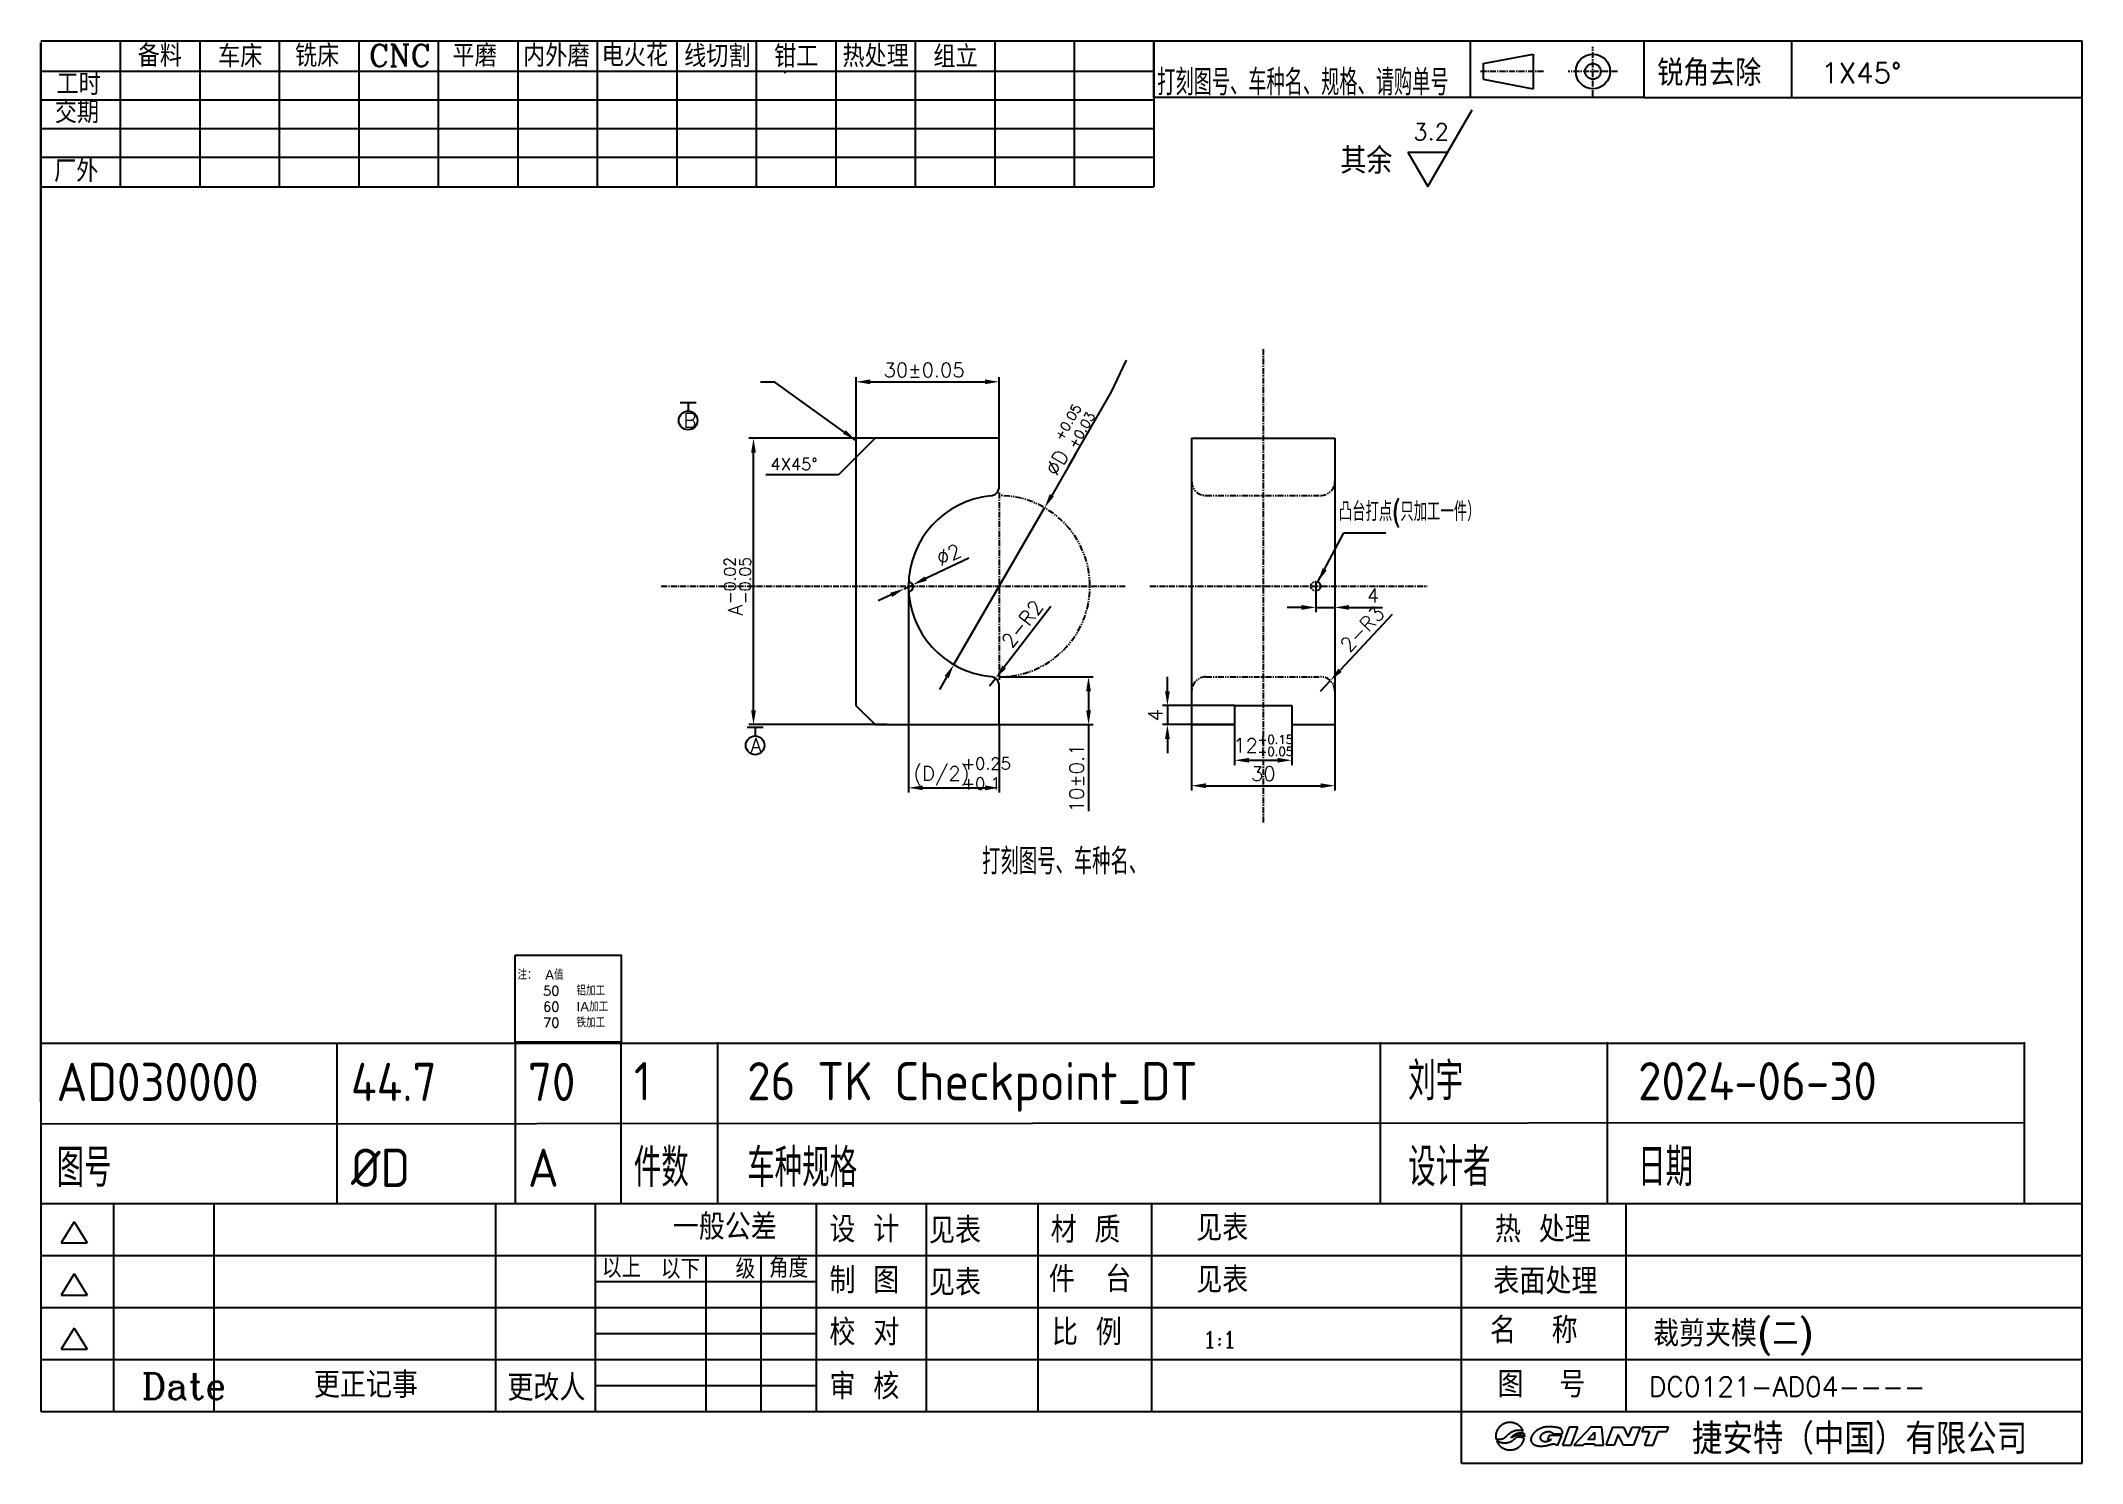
# Model space of a CAD drawing. Extents: x 3608 to 4036, y -2875 to -2577.
import ezdxf

# ---------------------------------------------------------------- set-up
doc = ezdxf.new("R2010")
doc.units = 0
doc.header["$MEASUREMENT"] = 0
doc.linetypes.add('CENTER', pattern=[2, 1.25, -0.25, 0.25, -0.25])
doc.linetypes.add('PHANTOM', pattern=[2.5, 1.25, -0.25, 0.25, -0.25, 0.25, -0.25])
doc.layers.get('0').update_dxf_attribs({"linetype": 'CONTINUOUS'})
doc.layers.get('DEFPOINTS').update_dxf_attribs({"linetype": 'CONTINUOUS'})
for name, color, linetype in [('CEN', 1, 'CENTER'), ('CON', 7, 'CONTINUOUS'), ('DIM', 7, 'CONTINUOUS'), ('F', 7, 'CONTINUOUS'), ('TXT', 7, 'CONTINUOUS')]:
    doc.layers.add(name, color=color, linetype=linetype)
doc.layers.add('UTI', color=4, linetype='PHANTOM', plot=False)
doc.styles.add('ACISOTS', font='isocp.shx', dxfattribs={"height": 8, "bigfont": 'gbcbig.shx'})
doc.styles.add('HZ', font='complex.shx', dxfattribs={"bigfont": 'HZFS.SHX'})
doc.styles.get("Standard").update_dxf_attribs({"font": 'txt.shx', "bigfont": 'hzfs.shx'})
doc.styles.add('USER1', font='simplex', dxfattribs={"bigfont": 'dayum'})
doc.dimstyles.get("Standard").update_dxf_attribs({"dimtxt": 3, "dimasz": 3, "dimexe": 1, "dimexo": 0, "dimgap": 1, "dimtad": 1, "dimdec": 3, "dimrnd": 0.01, "dimdsep": 46, "dimtxsty": 'STANDARD', "dimcen": 0.09, "dimazin": 2, "dimtfac": 1, "dimtdec": 3, "dimtmove": 0, "dimatfit": 3, "dimfxl": 1, "dimtolj": 1, "dimarcsym": 0})

msp = doc.modelspace()

# ---------------------------------------------------------------- texts
at = {"style": 'HZ'}
for p in [(3794.1631, -2829.0954), (3794.1631, -2840.0189)]:
    msp.add_text('见表', height=5.44952, dxfattribs=at).set_placement(p)
for p in [(3850.1577, -2828.5571), (3850.1577, -2828.5571), (3850.1577, -2839.4561)]:
    msp.add_attdef('见表', p, '1', height=5.4495, dxfattribs=at)
at = {"layer": 'DIM'}
for s, height, style, p in [('备料', 4.63409, 'HZ', (3628.3828, -2582.4197)), ('车床', 4.63409, 'HZ', (3645.2359, -2582.5715)), ('铣床', 4.63409, 'HZ', (3661.3286, -2582.4326)), ('CNC', 4.63409, 'HZ', (3676.8442, -2582.3739)), ('平磨', 4.63409, 'HZ', (3694.3414, -2582.3908)), ('内外磨', 4.63409, 'HZ', (3709.1423, -2582.4159)), ('电火花', 4.63409, 'HZ', (3725.592, -2582.3699)), ('线切割', 4.63409, 'HZ', (3742.8732, -2582.5216)), ('钳工', 4.63409, 'HZ', (3761.7177, -2582.5652)), ('热处理', 4.63409, 'HZ', (3776.0542, -2582.5046)), ('组立', 4.63409, 'HZ', (3795.1089, -2582.6059)), ('锐角去除', 5.44952, 'HZ', (3946.7637, -2586.4481)), ('工时', 4.63409, 'HZ', (3611.3798, -2588.3724)), ('交期', 4.63409, 'HZ', (3611.0264, -2594.2638)), ('厂外', 4.63409, 'HZ', (3610.8816, -2606.5819)), ('图号', 8, 'ACISOTS', (3611.3964, -2817.2217)), ('%%CD', 8, 'ACISOTS', (3673.0442, -2817.2217)), ('A', 8, 'ACISOTS', (3710.1454, -2817.2217)), ('件数', 8, 'ACISOTS', (3732.3381, -2817.2217)), ('车种规格', 8, 'ACISOTS', (3756.0756, -2817.2217)), ('设计者', 8, 'ACISOTS', (3894.5583, -2817.0658)), ('日期', 8, 'ACISOTS', (3942.7333, -2817.0658)), ('一般公差', 5.44952, 'HZ', (3740.4784, -2828.3357)), ('设 计', 5.44952, 'HZ', (3773.3079, -2828.8671)), ('材 质', 5.44952, 'HZ', (3819.655, -2828.9493)), ('热 处理', 5.44952, 'HZ', (3912.7476, -2828.8671)), ('以上', 4.08714, 'HZ', (3725.6651, -2836.2626)), ('以下', 4.08714, 'HZ', (3738.0194, -2836.4682)), ('级', 4.0871, 'HZ', (3753.6681, -2836.4682)), ('角度', 4.08714, 'HZ', (3760.6688, -2836.2626)), ('制 图', 5.44952, 'HZ', (3773.3079, -2839.5605)), ('件', 5.4495, 'HZ', (3819.293, -2839.2956)), ('台', 5.4495, 'HZ', (3831.0931, -2839.2956)), ('表面处理', 5.44952, 'HZ', (3912.4136, -2839.7247)), ('名  称', 5.44952, 'HZ', (3911.715, -2850.0046)), ('校 对', 5.44952, 'HZ', (3773.3079, -2850.4596)), ('比 例', 5.44952, 'HZ', (3819.9359, -2850.4421)), ('裁剪夹模(二)', 5.42828, 'HZ', (3945.9093, -2850.7111)), ('Date', 5.44952, 'HZ', (3629.1914, -2861.7086)), ('更正记事', 5.44952, 'HZ', (3665.3089, -2861.4549)), ('更改人', 5.44952, 'HZ', (3705.8396, -2862.0611)), ('审 核', 5.44952, 'HZ', (3773.3079, -2861.77)), ('图  号', 5.44952, 'HZ', (3913.3021, -2861.3573)), ('DC0121-AD04----', 4.087136, 'USER1', (3944.9726, -2861.158)), ('捷安特（中国）有限公司', 6.386151, 'HZ', (3954.0218, -2873.2438))]:
    msp.add_text(s, height=height, dxfattribs=dict(at, style=style)).set_placement(p)
at = {"layer": 'DIM', "style": 'HZ', "width": 0.7}
for s, height, p in [('打刻图号、车种名、规格、请购单号', 5.449515, (3841.9952, -2588.4321)), ('凸台打点(只加工一件）', 4, (3880.0339, -2677.6677)), ('打刻图号、车种名、', 5.49014, (3805.3043, -2751.7422))]:
    msp.add_text(s, height=height, dxfattribs=at).set_placement(p)
at = {"layer": 'DIM'}
msp.add_text('1X45%%d', height=4.2664, dxfattribs=at).set_placement((3981.0935, -2585.8557))
for s, height, p in [('-0.02', 2.4, (3753.6535, -2695.0579)), ('-0.05', 2.4, (3756.8535, -2695.0579)), ('A', 3, (3755.1042, -2697.4654))]:
    msp.add_text(s, height=height, rotation=90, dxfattribs=at).set_placement(p)
at = {"layer": 'DIM', "attachment_point": 1}
for s, insert, char_height, width in [('3.2', (3895.6209, -2594.3221), 3.48975, 8.661977), ('B', (3742.7275, -2655.0576), 3, 2.83), ('A', (3756.7649, -2723.1545), 3, 2.83), ('{\\H1.923x;+0.25\\P+0.1}', (3801.0467, -2727.2425), 1.3, 5.69), ('注： {\\fArial|b0|i0|c0|p32;A}值\\P   50  铝加工\\P   60  {\\fArial|b0|i0|c0|p32;IA}加工\\P   70  铁加工', (3707.9688, -2771.7944), 2, 30.645)]:
    msp.add_mtext(s, dxfattribs=dict(at, insert=insert, char_height=char_height, width=width))
at = {"layer": 'DIM', "insert": (3880.3627, -2599.4112), "char_height": 5.44952, "width": 12.903623, "attachment_point": 1, "style": 'HZ'}
msp.add_mtext('其余', dxfattribs=at)
at = {"layer": 'DIM', "insert": (3820.3547, -2659.9923), "char_height": 2, "width": 8.72, "attachment_point": 1, "rotation": 60}
msp.add_mtext('+0.05\\P+0.03', dxfattribs=at)
at = {"layer": 'DIM', "insert": (3770.8104, -2666.968), "char_height": 2.5, "attachment_point": 9}
msp.add_mtext('4X45%%d', dxfattribs=at)
at = {"layer": 'DIM', "style": 'HZ'}
msp.add_attdef('1:1', (3851.4958, -2850.9595), '1:1', height=3.4741, dxfattribs=at)
at = {"layer": 'TXT', "style": 'ACISOTS'}
for s, p in [('AD030000', (3611.3964, -2799.2217)), ('44.7', (3673.0442, -2799.2217)), ('70', (3710.1454, -2799.2217)), ('1', (3732.3381, -2799.0658)), ('26 TK Checkpoint_DT', (3756.0756, -2799.0658)), ('刘宇', (3894.5583, -2799.0658)), ('2024-06-30', (3942.7333, -2799.0658))]:
    msp.add_text(s, height=8, dxfattribs=at).set_placement(p)

# ---------------------------------------------------------------- blocks, each defined once
blk = doc.blocks.new('*D12')
at = {"layer": 'DEFPOINTS', "color": 0, "transparency": 16777216}
for p in [(3875.2, -2691.32), (3879.2, -2691.32), (3879.2, -2695.76)]:
    blk.add_point(p, dxfattribs=at)
at = {"layer": 'DIM', "color": 0, "lineweight": -2, "transparency": 16777216}
for p, q in [((3875.2, -2691.32), (3875.2, -2696.76)), ((3879.2, -2691.32), (3879.2, -2696.76)), ((3872.2, -2695.76), (3869.2, -2695.76)), ((3875.2, -2695.76), (3879.2, -2695.76)), ((3882.2, -2695.76), (3889.2, -2695.76))]:
    blk.add_line(p, q, dxfattribs=at)
at = {"layer": 'DIM', "color": 0, "transparency": 16777216}
for points in [[(3872.2, -2695.26), (3872.2, -2696.26), (3875.2, -2695.76)], [(3882.2, -2695.26), (3882.2, -2696.26), (3879.2, -2695.76)]]:
    blk.add_solid(points, dxfattribs=at)
at = {"layer": 'DIM', "color": 0, "transparency": 16777216, "insert": (3887.2, -2693.26), "char_height": 3, "attachment_point": 5}
blk.add_mtext('\\A1;4', dxfattribs=at)
blk = doc.blocks.new('*D13')
at = {"layer": 'DEFPOINTS', "color": 0, "transparency": 16777216}
for p in [(3788.97, -2691.85), (3790.78, -2691)]:
    blk.add_point(p, dxfattribs=at)
at = {"layer": 'DIM', "color": 0, "lineweight": -2, "transparency": 16777216}
for p, q in [((3802.54, -2685.46), (3793.5, -2689.72)), ((3786.26, -2693.13), (3783.55, -2694.41)), ((3788.97, -2691.85), (3790.78, -2691))]:
    blk.add_line(p, q, dxfattribs=at)
at = {"layer": 'DIM', "color": 0, "transparency": 16777216}
for points in [[(3793.28, -2689.27), (3793.71, -2690.17), (3790.78, -2691)], [(3786.05, -2692.68), (3786.47, -2693.58), (3788.97, -2691.85)]]:
    blk.add_solid(points, dxfattribs=at)
at = {"layer": 'DIM', "color": 0, "transparency": 16777216, "insert": (3798.31, -2684.69), "char_height": 3, "attachment_point": 5, "rotation": 25.2288}
blk.add_mtext('\\A1;∅2', dxfattribs=at)
blk = doc.blocks.new('*D14')
at = {"layer": 'DEFPOINTS', "color": 0, "transparency": 16777216}
for p in [(3808.1, -2710.64), (3806.88, -2712.22)]:
    blk.add_point(p, dxfattribs=at)
at = {"layer": 'DIM', "color": 0, "lineweight": -2, "transparency": 16777216}
for p, q in [((3819.69, -2695.58), (3809.93, -2708.26)), ((3806.88, -2712.22), (3808.1, -2710.64))]:
    blk.add_line(p, q, dxfattribs=at)
at = {"layer": 'DIM', "color": 0, "transparency": 16777216}
blk.add_solid([(3809.53, -2707.95), (3810.33, -2708.56), (3808.1, -2710.64)], dxfattribs=at)
at = {"layer": 'DIM', "color": 0, "transparency": 16777216, "insert": (3813.75, -2699.21), "char_height": 3, "attachment_point": 5, "rotation": 52.3917}
blk.add_mtext('\\A1;2-R2', dxfattribs=at)
blk = doc.blocks.new('*D15')
at = {"layer": 'DEFPOINTS', "color": 0, "transparency": 16777216}
for p in [(3878.25, -2711.12), (3876.2, -2713.32)]:
    blk.add_point(p, dxfattribs=at)
at = {"layer": 'DIM', "color": 0, "lineweight": -2, "transparency": 16777216}
for p, q in [((3891.23, -2697.25), (3880.3, -2708.93)), ((3876.2, -2713.32), (3878.25, -2711.12))]:
    blk.add_line(p, q, dxfattribs=at)
at = {"layer": 'DIM', "color": 0, "transparency": 16777216}
blk.add_solid([(3879.93, -2708.59), (3880.66, -2709.27), (3878.25, -2711.12)], dxfattribs=at)
at = {"layer": 'DIM', "color": 0, "transparency": 16777216, "insert": (3884.96, -2700.29), "char_height": 3, "attachment_point": 5, "rotation": 46.9233}
blk.add_mtext('\\A1;2-R3', dxfattribs=at)
blk = doc.blocks.new('*D16')
at = {"layer": 'DEFPOINTS', "color": 0, "transparency": 16777216}
for p in [(3849.2, -2720.32), (3879.2, -2720.32), (3879.2, -2733.13)]:
    blk.add_point(p, dxfattribs=at)
at = {"layer": 'DIM', "color": 0, "lineweight": -2, "transparency": 16777216}
for p, q in [((3849.2, -2720.32), (3849.2, -2734.13)), ((3879.2, -2720.32), (3879.2, -2734.13)), ((3852.2, -2733.13), (3876.2, -2733.13))]:
    blk.add_line(p, q, dxfattribs=at)
at = {"layer": 'DIM', "color": 0, "transparency": 16777216}
for points in [[(3852.2, -2732.63), (3852.2, -2733.63), (3849.2, -2733.13)], [(3876.2, -2732.63), (3876.2, -2733.63), (3879.2, -2733.13)]]:
    blk.add_solid(points, dxfattribs=at)
at = {"layer": 'DIM', "color": 0, "transparency": 16777216, "insert": (3864.2, -2730.63), "char_height": 3, "attachment_point": 5}
blk.add_mtext('\\A1;30', dxfattribs=at)
blk = doc.blocks.new('*D17')
at = {"layer": 'DEFPOINTS', "color": 0, "transparency": 16777216}
for p in [(3858.2, -2720.32), (3870.2, -2720.32), (3870.2, -2727.8)]:
    blk.add_point(p, dxfattribs=at)
at = {"layer": 'DIM', "color": 0, "lineweight": -2, "transparency": 16777216}
for p, q in [((3858.2, -2720.32), (3858.2, -2728.8)), ((3870.2, -2720.32), (3870.2, -2728.8)), ((3861.2, -2727.8), (3867.2, -2727.8))]:
    blk.add_line(p, q, dxfattribs=at)
at = {"layer": 'DIM', "color": 0, "transparency": 16777216}
for points in [[(3861.2, -2727.3), (3861.2, -2728.3), (3858.2, -2727.8)], [(3867.2, -2727.3), (3867.2, -2728.3), (3870.2, -2727.8)]]:
    blk.add_solid(points, dxfattribs=at)
at = {"layer": 'DIM', "color": 0, "transparency": 16777216, "insert": (3864.2, -2724.7), "char_height": 3, "attachment_point": 5}
blk.add_mtext('\\A1;12{\\H1.8;\\S+0.15^ +0.05;}', dxfattribs=at)
blk = doc.blocks.new('*D18')
at = {"layer": 'DEFPOINTS', "color": 0, "transparency": 16777216}
for p in [(3808.88, -2710.32), (3827.6, -2710.32), (3808.88, -2720.32)]:
    blk.add_point(p, dxfattribs=at)
at = {"layer": 'DIM', "color": 0, "lineweight": -2, "transparency": 16777216}
for p, q in [((3808.88, -2710.32), (3828.6, -2710.32)), ((3827.6, -2713.32), (3827.6, -2717.32)), ((3808.88, -2720.32), (3828.6, -2720.32)), ((3827.6, -2720.32), (3827.6, -2738.5))]:
    blk.add_line(p, q, dxfattribs=at)
at = {"layer": 'DIM', "color": 0, "transparency": 16777216}
for points in [[(3827.1, -2713.32), (3828.1, -2713.32), (3827.6, -2710.32)], [(3827.1, -2717.32), (3828.1, -2717.32), (3827.6, -2720.32)]]:
    blk.add_solid(points, dxfattribs=at)
at = {"layer": 'DIM', "color": 0, "transparency": 16777216, "insert": (3825.1, -2731.5), "char_height": 3, "attachment_point": 5, "rotation": 90}
blk.add_mtext('\\A1;10±0.1', dxfattribs=at)
blk = doc.blocks.new('*D19')
at = {"layer": 'DEFPOINTS', "color": 0, "transparency": 16777216}
for p in [(3858.2, -2716.32), (3844.12, -2720.32), (3858.2, -2720.32)]:
    blk.add_point(p, dxfattribs=at)
at = {"layer": 'DIM', "color": 0, "lineweight": -2, "transparency": 16777216}
for p, q in [((3844.12, -2713.32), (3844.12, -2710.32)), ((3858.2, -2716.32), (3843.12, -2716.32)), ((3844.12, -2716.32), (3844.12, -2720.32)), ((3858.2, -2720.32), (3843.12, -2720.32)), ((3844.12, -2723.32), (3844.12, -2726.32))]:
    blk.add_line(p, q, dxfattribs=at)
at = {"layer": 'DIM', "color": 0, "transparency": 16777216}
for points in [[(3843.62, -2713.32), (3844.62, -2713.32), (3844.12, -2716.32)], [(3843.62, -2723.32), (3844.62, -2723.32), (3844.12, -2720.32)]]:
    blk.add_solid(points, dxfattribs=at)
at = {"layer": 'DIM', "color": 0, "transparency": 16777216, "insert": (3841.62, -2718.32), "char_height": 3, "attachment_point": 5, "rotation": 90}
blk.add_mtext('\\A1;4', dxfattribs=at)
blk = doc.blocks.new('*D20')
at = {"layer": 'DEFPOINTS', "color": 0, "transparency": 16777216}
for p in [(3818.39, -2674.87), (3799.37, -2707.76)]:
    blk.add_point(p, dxfattribs=at)
at = {"layer": 'DIM', "color": 0, "lineweight": -2, "transparency": 16777216}
for p, q in [((3824.9, -2663.61), (3819.89, -2672.27)), ((3799.37, -2707.76), (3818.39, -2674.87)), ((3797.86, -2710.36), (3796.36, -2712.96))]:
    blk.add_line(p, q, dxfattribs=at)
at = {"layer": 'DIM', "color": 0, "transparency": 16777216}
for points in [[(3819.46, -2672.02), (3820.33, -2672.52), (3818.39, -2674.87)], [(3797.43, -2710.11), (3798.3, -2710.61), (3799.37, -2707.76)]]:
    blk.add_solid(points, dxfattribs=at)
at = {"layer": 'DIM', "color": 0, "transparency": 16777216, "insert": (3820.98, -2665.39), "char_height": 3, "attachment_point": 5, "rotation": 59.9558}
blk.add_mtext('\\A1;%%CD', dxfattribs=at)
blk = doc.blocks.new('*D21')
at = {"layer": 'DEFPOINTS', "color": 0, "transparency": 16777216}
for p in [(3789.88, -2691.43), (3808.88, -2720.32), (3808.88, -2733.57)]:
    blk.add_point(p, dxfattribs=at)
at = {"layer": 'DIM', "color": 0, "lineweight": -2, "transparency": 16777216}
for p, q in [((3789.88, -2691.43), (3789.88, -2734.57)), ((3808.88, -2720.32), (3808.88, -2734.57)), ((3792.88, -2733.57), (3805.88, -2733.57))]:
    blk.add_line(p, q, dxfattribs=at)
at = {"layer": 'DIM', "color": 0, "transparency": 16777216}
for points in [[(3792.88, -2733.07), (3792.88, -2734.07), (3789.88, -2733.57)], [(3805.88, -2733.07), (3805.88, -2734.07), (3808.88, -2733.57)]]:
    blk.add_solid(points, dxfattribs=at)
at = {"layer": 'DIM', "color": 0, "transparency": 16777216, "insert": (3796.75, -2731.07), "char_height": 3, "attachment_point": 5}
blk.add_mtext('\\A1;(D/2)', dxfattribs=at)
blk = doc.blocks.new('*D22')
at = {"layer": 'DEFPOINTS', "color": 0, "transparency": 16777216}
for p in [(3808.88, -2648.47), (3778.88, -2664.32), (3808.88, -2660.32)]:
    blk.add_point(p, dxfattribs=at)
at = {"layer": 'DIM', "color": 0, "lineweight": -2, "transparency": 16777216}
for p, q in [((3778.88, -2664.32), (3778.88, -2647.47)), ((3781.88, -2648.47), (3805.88, -2648.47)), ((3808.88, -2660.32), (3808.88, -2647.47))]:
    blk.add_line(p, q, dxfattribs=at)
at = {"layer": 'DIM', "color": 0, "transparency": 16777216}
for points in [[(3781.88, -2647.97), (3781.88, -2648.97), (3778.88, -2648.47)], [(3805.88, -2647.97), (3805.88, -2648.97), (3808.88, -2648.47)]]:
    blk.add_solid(points, dxfattribs=at)
at = {"layer": 'DIM', "color": 0, "transparency": 16777216, "insert": (3793.15, -2645.97), "char_height": 3, "attachment_point": 5}
blk.add_mtext('\\A1;30±0.05', dxfattribs=at)
blk = doc.blocks.new('GIANT')
for p, q in [((230.94, 29.55), (230.9, 29.44)), ((230.98, 29.65), (230.94, 29.55)), ((231.03, 29.75), (230.98, 29.65)), ((231.09, 29.84), (231.03, 29.75)), ((231.15, 29.94), (231.09, 29.84)), ((231.21, 30.03), (231.15, 29.94)), ((231.28, 30.12), (231.21, 30.03)), ((231.35, 30.2), (231.28, 30.12)), ((231.43, 30.28), (231.35, 30.2)), ((231.51, 30.36), (231.43, 30.28)), ((231.59, 30.43), (231.51, 30.36)), ((231.68, 30.5), (231.59, 30.43)), ((231.77, 30.56), (231.68, 30.5)), ((231.87, 30.62), (231.77, 30.56)), ((231.97, 30.68), (231.87, 30.62)), ((232.07, 30.73), (231.97, 30.68)), ((232.17, 30.77), (232.07, 30.73)), ((232.27, 30.81), (232.17, 30.77)), ((232.38, 30.85), (232.27, 30.81)), ((232.49, 30.88), (232.38, 30.85)), ((232.6, 30.91), (232.49, 30.88)), ((232.72, 30.93), (232.6, 30.91)), ((232.83, 30.94), (232.72, 30.93)), ((232.95, 30.95), (232.83, 30.94)), ((233.07, 30.96), (232.95, 30.95)), ((233.18, 30.95), (233.07, 30.96)), ((233.3, 30.95), (233.18, 30.95)), ((233.42, 30.93), (233.3, 30.95)), ((233.53, 30.91), (233.42, 30.93)), ((233.46, 29.5), (233.54, 29.54)), ((233.65, 30.89), (233.53, 30.91)), ((233.54, 29.54), (233.61, 29.57)), ((233.61, 29.57), (233.69, 29.6)), ((233.76, 30.86), (233.65, 30.89)), ((233.69, 29.6), (233.77, 29.63)), ((233.87, 30.82), (233.76, 30.86)), ((233.77, 29.63), (233.84, 29.66)), ((233.84, 29.66), (233.92, 29.68)), ((233.98, 30.78), (233.87, 30.82)), ((233.92, 29.68), (234, 29.7)), ((234.09, 30.74), (233.98, 30.78)), ((234, 29.7), (234.08, 29.72)), ((234.08, 29.72), (234.16, 29.73)), ((234.19, 30.68), (234.09, 30.74)), ((234.16, 29.73), (234.25, 29.74)), ((234.29, 30.63), (234.19, 30.68)), ((234.25, 29.74), (234.33, 29.75)), ((234.39, 30.57), (234.29, 30.63)), ((234.33, 29.75), (234.41, 29.75)), ((234.49, 30.5), (234.39, 30.57)), ((234.41, 29.75), (234.49, 29.75)), ((234.58, 30.43), (234.49, 30.5)), ((234.49, 29.75), (234.58, 29.75)), ((234.67, 30.35), (234.58, 30.43)), ((234.58, 29.75), (234.66, 29.74)), ((234.66, 29.74), (234.74, 29.73)), ((234.75, 30.27), (234.67, 30.35)), ((234.74, 29.73), (234.82, 29.72)), ((234.83, 30.18), (234.75, 30.27)), ((234.82, 29.72), (234.9, 29.7)), ((234.91, 30.1), (234.83, 30.18)), ((234.9, 29.7), (234.98, 29.68)), ((234.98, 30), (234.91, 30.1)), ((235.05, 29.91), (234.98, 30)), ((234.98, 29.68), (235.06, 29.65)), ((235.11, 29.81), (235.05, 29.91)), ((235.06, 29.65), (235.13, 29.63)), ((235.16, 29.7), (235.11, 29.81)), ((235.13, 29.63), (235.21, 29.6)), ((235.21, 29.6), (235.16, 29.7)), ((237.27, 29.58), (237.18, 29.5)), ((237.36, 29.65), (237.27, 29.58)), ((237.46, 29.71), (237.36, 29.65)), ((237.56, 29.78), (237.46, 29.71)), ((237.66, 29.84), (237.56, 29.78)), ((237.76, 29.89), (237.66, 29.84)), ((237.87, 29.95), (237.76, 29.89)), ((237.97, 30), (237.87, 29.95)), ((238.08, 30.04), (237.97, 30)), ((238.19, 30.08), (238.08, 30.04)), ((238.3, 30.12), (238.19, 30.08)), ((238.42, 30.15), (238.3, 30.12)), ((238.53, 30.18), (238.42, 30.15)), ((238.65, 30.2), (238.53, 30.18)), ((238.76, 30.22), (238.65, 30.2)), ((238.88, 30.24), (238.76, 30.22)), ((238.99, 30.25), (238.88, 30.24)), ((239.11, 30.26), (238.99, 30.25)), ((239.23, 30.27), (239.11, 30.26)), ((239.35, 30.27), (239.23, 30.27)), ((239.46, 30.27), (239.35, 30.27)), ((239.58, 30.27), (239.46, 30.27)), ((239.7, 30.26), (239.58, 30.27)), ((239.82, 30.25), (239.7, 30.26)), ((239.93, 30.25), (239.82, 30.25)), ((240.05, 30.23), (239.93, 30.25)), ((240.17, 30.22), (240.05, 30.23)), ((240.28, 30.21), (240.17, 30.22)), ((240.4, 30.19), (240.28, 30.21)), ((240.52, 30.17), (240.4, 30.19)), ((240.63, 30.15), (240.52, 30.17)), ((240.75, 30.13), (240.63, 30.15)), ((240.86, 30.1), (240.75, 30.13)), ((240.97, 30.06), (240.86, 30.1)), ((241.08, 30.02), (240.97, 30.06)), ((241.19, 29.97), (241.08, 30.02)), ((241.28, 29.9), (241.19, 29.97)), ((241.37, 29.82), (241.28, 29.9)), ((241.44, 29.73), (241.37, 29.82)), ((241.49, 29.62), (241.44, 29.73)), ((241.51, 29.51), (241.49, 29.62)), ((242.59, 30.21), (241.52, 27.29)), ((243.97, 30.21), (242.59, 30.21)), ((242.89, 27.29), (243.97, 30.21)), ((246.06, 30.21), (243.34, 27.29)), ((247.83, 30.21), (246.06, 30.21)), ((248.13, 27.29), (247.83, 30.21)), ((248.52, 27.29), (249.6, 30.21)), ((249.6, 30.21), (251.31, 30.21)), ((251.31, 30.21), (252.1, 28.61)), ((252.1, 28.61), (252.7, 30.21)), ((252.7, 30.21), (253.99, 30.21)), ((253.99, 30.21), (252.92, 27.29)), ((254.56, 30.21), (254.3, 29.5)), ((258.57, 30.21), (254.56, 30.21)), ((258.31, 29.5), (258.57, 30.21)), ((230.79, 28.9), (230.78, 28.78)), ((230.78, 28.78), (230.78, 28.67)), ((230.78, 28.67), (230.79, 28.56)), ((230.8, 29.01), (230.79, 28.9)), ((230.79, 28.56), (230.8, 28.45)), ((230.82, 29.12), (230.8, 29.01)), ((230.8, 28.45), (230.82, 28.34)), ((230.84, 29.23), (230.82, 29.12)), ((230.82, 28.34), (230.9, 28.32)), ((230.87, 29.33), (230.84, 29.23)), ((230.9, 29.44), (230.87, 29.33)), ((230.9, 28.32), (230.98, 28.31)), ((231.01, 27.94), (230.93, 27.97)), ((230.93, 27.97), (230.97, 27.88)), ((230.97, 27.88), (231.01, 27.79)), ((230.98, 28.31), (231.07, 28.3)), ((231.08, 27.91), (231.01, 27.94)), ((231.01, 27.79), (231.06, 27.7)), ((231.06, 27.7), (231.11, 27.61)), ((231.07, 28.3), (231.15, 28.29)), ((231.15, 27.88), (231.08, 27.91)), ((231.11, 27.61), (231.17, 27.53)), ((231.15, 28.29), (231.23, 28.28)), ((231.23, 27.85), (231.15, 27.88)), ((231.17, 27.53), (231.23, 27.45)), ((231.23, 28.28), (231.31, 28.28)), ((231.3, 27.81), (231.23, 27.85)), ((231.23, 27.45), (231.29, 27.37)), ((231.29, 27.37), (231.36, 27.29)), ((231.38, 27.79), (231.3, 27.81)), ((231.31, 28.28), (231.39, 28.28)), ((231.36, 27.29), (231.43, 27.22)), ((231.46, 27.76), (231.38, 27.79)), ((231.39, 28.28), (231.48, 28.28)), ((231.43, 27.22), (231.5, 27.15)), ((231.53, 27.73), (231.46, 27.76)), ((231.48, 28.28), (231.56, 28.28)), ((231.5, 27.15), (231.57, 27.09)), ((231.61, 27.71), (231.53, 27.73)), ((231.56, 28.28), (231.64, 28.29)), ((231.57, 27.09), (231.65, 27.02)), ((231.69, 27.69), (231.61, 27.71)), ((231.64, 28.29), (231.72, 28.31)), ((231.65, 27.02), (231.73, 26.96)), ((231.77, 27.67), (231.69, 27.69)), ((231.72, 28.31), (231.8, 28.32)), ((231.73, 26.96), (231.82, 26.91)), ((231.85, 27.66), (231.77, 27.67)), ((231.8, 28.32), (231.88, 28.35)), ((231.82, 26.91), (231.9, 26.86)), ((231.93, 27.65), (231.85, 27.66)), ((231.88, 28.35), (231.96, 28.37)), ((231.9, 26.86), (231.99, 26.81)), ((232.01, 27.64), (231.93, 27.65)), ((231.96, 28.37), (232.03, 28.41)), ((231.99, 26.81), (232.08, 26.76)), ((232.09, 27.63), (232.01, 27.64)), ((232.03, 28.41), (232.11, 28.44)), ((232.08, 26.76), (232.18, 26.72)), ((232.18, 27.63), (232.09, 27.63)), ((232.11, 28.44), (232.18, 28.49)), ((232.18, 28.49), (232.25, 28.53)), ((232.26, 27.62), (232.18, 27.63)), ((232.18, 26.72), (232.27, 26.69)), ((232.25, 28.53), (232.31, 28.58)), ((232.34, 27.62), (232.26, 27.62)), ((232.27, 26.69), (232.37, 26.65)), ((232.31, 28.58), (232.37, 28.63)), ((232.42, 27.63), (232.34, 27.62)), ((232.37, 28.63), (232.44, 28.69)), ((232.37, 26.65), (232.46, 26.63)), ((232.5, 27.64), (232.42, 27.63)), ((232.44, 28.69), (232.5, 28.74)), ((232.46, 26.63), (232.56, 26.6)), ((232.5, 28.74), (232.56, 28.8)), ((232.58, 27.64), (232.5, 27.64)), ((232.56, 28.8), (232.62, 28.86)), ((232.56, 26.6), (232.66, 26.58)), ((232.66, 27.66), (232.58, 27.64)), ((232.62, 28.86), (232.68, 28.91)), ((232.74, 27.67), (232.66, 27.66)), ((232.66, 26.58), (232.76, 26.57)), ((232.68, 28.91), (232.74, 28.97)), ((232.74, 28.97), (232.8, 29.03)), ((232.82, 27.69), (232.74, 27.67)), ((232.76, 26.57), (232.86, 26.55)), ((232.8, 29.03), (232.86, 29.08)), ((232.9, 27.72), (232.82, 27.69)), ((232.86, 29.08), (232.92, 29.13)), ((232.86, 26.55), (232.96, 26.55)), ((232.98, 27.74), (232.9, 27.72)), ((232.92, 29.13), (232.98, 29.19)), ((232.96, 26.55), (233.06, 26.54)), ((232.98, 29.19), (233.05, 29.24)), ((233.05, 27.77), (232.98, 27.74)), ((233.05, 29.24), (233.11, 29.29)), ((233.13, 27.8), (233.05, 27.77)), ((233.06, 26.54), (233.16, 26.54)), ((233.11, 29.29), (233.18, 29.33)), ((233.2, 27.84), (233.13, 27.8)), ((233.16, 26.54), (233.26, 26.55)), ((233.18, 29.33), (233.25, 29.38)), ((233.27, 27.88), (233.2, 27.84)), ((233.25, 29.38), (233.32, 29.42)), ((233.26, 26.55), (233.36, 26.56)), ((233.34, 27.92), (233.27, 27.88)), ((233.28, 28.48), (233.35, 28.58)), ((233.38, 28.54), (233.28, 28.48)), ((233.32, 29.42), (233.39, 29.46)), ((233.41, 27.97), (233.34, 27.92)), ((233.35, 28.58), (233.43, 28.68)), ((233.36, 26.56), (233.46, 26.57)), ((233.48, 28.6), (233.38, 28.54)), ((233.39, 29.46), (233.46, 29.5)), ((233.47, 28.01), (233.41, 27.97)), ((233.43, 28.68), (233.51, 28.77)), ((233.46, 26.57), (233.56, 26.59)), ((233.54, 28.06), (233.47, 28.01)), ((233.59, 28.66), (233.48, 28.6)), ((233.51, 28.77), (233.61, 28.86)), ((233.6, 28.12), (233.54, 28.06)), ((233.56, 26.59), (233.66, 26.61)), ((233.69, 28.72), (233.59, 28.66)), ((233.66, 28.17), (233.6, 28.12)), ((233.61, 28.86), (233.7, 28.93)), ((233.72, 28.22), (233.66, 28.17)), ((233.66, 26.61), (233.76, 26.64)), ((233.8, 28.77), (233.69, 28.72)), ((233.7, 28.93), (233.8, 29.01)), ((233.78, 28.28), (233.72, 28.22)), ((233.76, 26.64), (233.85, 26.67)), ((233.85, 28.33), (233.78, 28.28)), ((233.8, 29.01), (233.91, 29.07)), ((233.91, 28.82), (233.8, 28.77)), ((233.91, 28.38), (233.85, 28.33)), ((233.85, 26.67), (233.95, 26.7)), ((233.91, 29.07), (234.02, 29.13)), ((234.02, 28.86), (233.91, 28.82)), ((233.97, 28.43), (233.91, 28.38)), ((233.95, 26.7), (234.04, 26.74)), ((234.04, 28.48), (233.97, 28.43)), ((234.02, 29.13), (234.13, 29.18)), ((234.13, 28.9), (234.02, 28.86)), ((234.11, 28.52), (234.04, 28.48)), ((234.04, 26.74), (234.13, 26.78)), ((234.18, 28.56), (234.11, 28.52)), ((234.13, 29.18), (234.25, 29.22)), ((234.25, 28.92), (234.13, 28.9)), ((234.13, 26.78), (234.22, 26.83)), ((234.26, 28.58), (234.18, 28.56)), ((234.22, 26.83), (234.31, 26.88)), ((234.25, 29.22), (234.37, 29.25)), ((234.37, 28.94), (234.25, 28.92)), ((234.34, 28.61), (234.26, 28.58)), ((234.31, 26.88), (234.39, 26.93)), ((234.42, 28.62), (234.34, 28.61)), ((234.37, 29.25), (234.49, 29.28)), ((234.49, 28.95), (234.37, 28.94)), ((234.39, 26.93), (234.48, 26.99)), ((234.5, 28.62), (234.42, 28.62)), ((234.48, 26.99), (234.56, 27.05)), ((234.49, 29.28), (234.62, 29.3)), ((234.61, 28.94), (234.49, 28.95)), ((234.58, 28.62), (234.5, 28.62)), ((234.56, 27.05), (234.63, 27.12)), ((234.66, 28.62), (234.58, 28.62)), ((234.72, 28.93), (234.61, 28.94)), ((234.62, 29.3), (234.74, 29.31)), ((234.63, 27.12), (234.71, 27.19)), ((234.74, 28.61), (234.66, 28.62)), ((234.71, 27.19), (234.78, 27.26)), ((234.84, 28.91), (234.72, 28.93)), ((234.74, 29.31), (234.86, 29.31)), ((234.82, 28.59), (234.74, 28.61)), ((234.78, 27.26), (234.85, 27.33)), ((234.9, 28.57), (234.82, 28.59)), ((234.96, 28.88), (234.84, 28.91)), ((234.85, 27.33), (234.91, 27.41)), ((234.86, 29.31), (234.99, 29.3)), ((234.98, 28.55), (234.9, 28.57)), ((234.91, 27.41), (234.97, 27.49)), ((235.07, 28.84), (234.96, 28.88)), ((234.97, 27.49), (235.03, 27.57)), ((235.06, 28.53), (234.98, 28.55)), ((234.99, 29.3), (235.11, 29.28)), ((235.03, 27.57), (235.08, 27.66)), ((235.13, 28.5), (235.06, 28.53)), ((235.18, 28.8), (235.07, 28.84)), ((235.08, 27.66), (235.13, 27.74)), ((235.11, 29.28), (235.23, 29.24)), ((235.21, 28.47), (235.13, 28.5)), ((235.13, 27.74), (235.18, 27.83)), ((235.29, 28.74), (235.18, 28.8)), ((235.18, 27.83), (235.22, 27.93)), ((235.28, 28.44), (235.21, 28.47)), ((235.22, 27.93), (235.26, 28.02)), ((235.23, 29.24), (235.34, 29.19)), ((235.26, 28.02), (235.29, 28.12)), ((235.36, 28.41), (235.28, 28.44)), ((235.39, 28.67), (235.29, 28.74)), ((235.29, 28.12), (235.32, 28.21)), ((235.32, 28.21), (235.34, 28.31)), ((235.34, 29.19), (235.36, 29.09)), ((235.34, 28.31), (235.36, 28.41)), ((235.36, 29.09), (235.37, 28.98)), ((235.37, 28.98), (235.38, 28.88)), ((235.38, 28.88), (235.39, 28.78)), ((235.39, 28.78), (235.39, 28.67)), ((236.46, 28.45), (236.44, 28.33)), ((236.44, 28.33), (236.44, 28.22)), ((236.44, 28.22), (236.44, 28.1)), ((236.44, 28.1), (236.46, 27.98)), ((236.5, 28.56), (236.46, 28.45)), ((236.46, 27.98), (236.5, 27.87)), ((236.54, 28.67), (236.5, 28.56)), ((236.5, 27.87), (236.56, 27.77)), ((236.59, 28.78), (236.54, 28.67)), ((236.56, 27.77), (236.62, 27.67)), ((236.64, 28.88), (236.59, 28.78)), ((236.62, 27.67), (236.7, 27.58)), ((236.7, 28.98), (236.64, 28.88)), ((236.77, 29.08), (236.7, 28.98)), ((236.7, 27.58), (236.79, 27.51)), ((236.85, 29.17), (236.77, 29.08)), ((236.79, 27.51), (236.89, 27.44)), ((236.92, 29.26), (236.85, 29.17)), ((236.89, 27.44), (236.99, 27.38)), ((237, 29.34), (236.92, 29.26)), ((236.99, 27.38), (237.09, 27.33)), ((237.09, 29.42), (237, 29.34)), ((237.18, 29.5), (237.09, 29.42)), ((237.09, 27.33), (237.2, 27.29)), ((237.2, 27.29), (237.32, 27.25)), ((237.32, 27.25), (237.43, 27.22)), ((237.43, 27.22), (237.54, 27.2)), ((237.54, 27.2), (237.66, 27.18)), ((237.66, 27.18), (237.78, 27.17)), ((237.78, 27.17), (237.89, 27.16)), ((237.89, 27.16), (238.01, 27.16)), ((237.99, 28.53), (238, 28.65)), ((238, 28.41), (237.99, 28.53)), ((238, 28.65), (238.04, 28.77)), ((238.03, 28.29), (238, 28.41)), ((238.01, 27.16), (238.13, 27.16)), ((238.08, 28.17), (238.03, 28.29)), ((238.04, 28.77), (238.09, 28.89)), ((238.16, 28.07), (238.08, 28.17)), ((238.09, 28.89), (238.15, 28.99)), ((238.13, 27.16), (238.25, 27.16)), ((238.15, 28.99), (238.23, 29.09)), ((238.25, 27.99), (238.16, 28.07)), ((238.23, 29.09), (238.32, 29.17)), ((238.35, 27.92), (238.25, 27.99)), ((238.25, 27.16), (238.36, 27.17)), ((238.32, 29.17), (238.42, 29.25)), ((238.47, 27.88), (238.35, 27.92)), ((238.36, 27.17), (238.48, 27.18)), ((238.42, 29.25), (238.52, 29.32)), ((238.59, 27.85), (238.47, 27.88)), ((238.48, 27.18), (238.6, 27.2)), ((238.52, 29.32), (238.64, 29.37)), ((238.71, 27.83), (238.59, 27.85)), ((238.6, 27.2), (238.71, 27.21)), ((238.64, 29.37), (238.75, 29.42)), ((238.84, 27.84), (238.71, 27.83)), ((238.71, 27.21), (238.83, 27.23)), ((238.75, 29.42), (238.87, 29.46)), ((238.83, 27.23), (238.94, 27.26)), ((238.96, 27.86), (238.84, 27.84)), ((238.87, 29.46), (238.99, 29.48)), ((238.94, 27.26), (239.06, 27.28)), ((239.08, 27.89), (238.96, 27.86)), ((238.99, 29.48), (239.11, 29.5)), ((239.06, 27.28), (239.17, 27.31)), ((239.2, 27.93), (239.08, 27.89)), ((239.11, 29.5), (239.24, 29.51)), ((239.4, 28.87), (239.12, 28.24)), ((239.12, 28.24), (239.73, 28.24)), ((239.17, 27.31), (239.29, 27.34)), ((239.31, 27.97), (239.2, 27.93)), ((239.24, 29.51), (239.36, 29.51)), ((239.29, 27.34), (239.4, 27.37)), ((239.42, 28.03), (239.31, 27.97)), ((239.36, 29.51), (239.49, 29.49)), ((241.41, 28.87), (239.4, 28.87)), ((239.4, 27.37), (239.51, 27.4)), ((239.53, 28.1), (239.42, 28.03)), ((239.49, 29.49), (239.61, 29.46)), ((239.51, 27.4), (239.63, 27.44)), ((239.63, 28.17), (239.53, 28.1)), ((239.61, 29.46), (239.72, 29.42)), ((239.73, 28.24), (239.63, 28.17)), ((239.63, 27.44), (239.74, 27.47)), ((239.72, 29.42), (239.83, 29.36)), ((239.74, 27.47), (239.85, 27.49)), ((239.83, 29.36), (239.92, 29.27)), ((239.85, 27.49), (239.97, 27.51)), ((239.92, 29.27), (239.97, 29.16)), ((239.97, 29.16), (241.47, 29.16)), ((239.97, 27.51), (240.09, 27.51)), ((240.09, 27.51), (240.2, 27.5)), ((240.2, 27.5), (240.32, 27.47)), ((240.32, 27.47), (240.43, 27.44)), ((240.43, 27.44), (240.54, 27.39)), ((240.54, 27.39), (240.64, 27.34)), ((240.64, 27.34), (240.75, 27.29)), ((240.75, 27.29), (241.41, 28.87)), ((241.47, 29.16), (241.5, 29.27)), ((241.5, 29.27), (241.51, 29.39)), ((241.51, 29.39), (241.51, 29.51)), ((241.52, 27.29), (242.89, 27.29)), ((243.34, 27.29), (244.83, 27.29)), ((244.83, 27.29), (245.04, 27.54)), ((245.04, 27.54), (246.64, 27.54)), ((245.61, 28.21), (246.64, 29.42)), ((246.64, 28.21), (245.61, 28.21)), ((246.64, 29.42), (246.64, 28.21)), ((246.64, 27.54), (246.64, 27.29)), ((246.64, 27.29), (248.13, 27.29)), ((249.85, 27.29), (248.52, 27.29)), ((250.49, 29.01), (249.85, 27.29)), ((251.35, 27.29), (250.49, 29.01)), ((252.92, 27.29), (251.35, 27.29)), ((254.3, 29.5), (255.52, 29.5)), ((255.52, 29.5), (254.71, 27.29)), ((254.71, 27.29), (256.09, 27.29)), ((256.09, 27.29), (256.91, 29.5)), ((256.91, 29.5), (258.31, 29.5))]:
    blk.add_line(p, q)

# ---------------------------------------------------------------- dimensions: what is measured, and where the dimension line sits
at = {"layer": 'DIM'}
for base, p1, p2, override, picture, middle in [((3808.8782, -2648.4661), (3778.8782, -2664.3154), (3808.8782, -2660.3154), {"dimgap": 1, "dimtol": 1, "dimlim": 0, "dimtp": 0.05, "dimtm": 0.05}, '*D22', (3793.1489, -2648.4661)), ((3870.2011, -2727.8013), (3858.2011, -2720.3154), (3870.2011, -2720.3154), {"dimgap": 1, "dimtol": 1, "dimlim": 0, "dimtp": 0.15, "dimtm": -0.05, "dimtfac": 0.6}, '*D17', (3864.2011, -2727.8013))]:
    dim = msp.add_linear_dim(base=base, p1=p1, p2=p2, dimstyle='STANDARD', override=override, dxfattribs=at)
    dim.commit()
    dim.dimension.update_dxf_attribs({"geometry": picture, "text_midpoint": middle, "dimtype": 160})
dim = msp.add_diameter_dim_2p(p1=(3799.3655, -2707.7626), p2=(3818.3909, -2674.8683), text='%%CD', dimstyle='STANDARD', dxfattribs=at)
dim.commit()
dim.dimension.update_dxf_attribs({"geometry": '*D20', "text_midpoint": (3820.9832, -2665.393)})
dim = msp.add_diameter_dim_2p(p1=(3788.9739, -2691.8535), p2=(3790.7832, -2691.001), dimstyle='STANDARD', dxfattribs=at)
dim.commit()
dim.dimension.update_dxf_attribs({"geometry": '*D13', "text_midpoint": (3799.377, -2686.9518), "dimtype": 163})
dim = msp.add_linear_dim(base=(3808.8782, -2733.5671), p1=(3789.8785, -2691.4272), p2=(3808.8782, -2720.3154), text='(D/2)', dimstyle='STANDARD', dxfattribs=at)
dim.commit()
dim.dimension.update_dxf_attribs({"geometry": '*D21', "text_midpoint": (3796.75, -2733.5671), "dimtype": 160})
for base, p1, p2, angle, picture, middle, dimtype in [((3879.2011, -2695.7581), (3875.2011, -2691.3154), (3879.2011, -2691.3154), 0, '*D12', (3887.2011, -2695.7581), 161), ((3844.1164, -2720.3154), (3858.2011, -2716.3154), (3858.2011, -2720.3154), 90, '*D19', (3844.1164, -2718.3154), 160)]:
    dim = msp.add_linear_dim(base=base, p1=p1, p2=p2, angle=angle, dimstyle='STANDARD', dxfattribs=at)
    dim.commit()
    dim.dimension.update_dxf_attribs({"geometry": picture, "text_midpoint": middle, "dimtype": dimtype})
for center, mpoint, picture, middle in [((3806.8782, -2712.22), (3808.0987, -2710.6356), '*D14', (3813.7465, -2699.2074)), ((3876.2011, -2713.3154), (3878.25, -2711.1241), '*D15', (3884.9611, -2700.2862))]:
    dim = msp.add_radius_dim(center=center, mpoint=mpoint, dimstyle='STANDARD', override={"dimpost": '2-R<>'}, dxfattribs=at)
    dim.commit()
    dim.dimension.update_dxf_attribs({"geometry": picture, "text_midpoint": middle})
dim = msp.add_linear_dim(base=(3827.6038, -2710.3154), p1=(3808.8782, -2720.3154), p2=(3808.8782, -2710.3154), angle=90, dimstyle='STANDARD', override={"dimgap": 1, "dimtol": 1, "dimlim": 0, "dimtp": 0.1, "dimtm": 0.1}, dxfattribs=at)
dim.commit()
dim.dimension.update_dxf_attribs({"geometry": '*D18', "text_midpoint": (3827.6038, -2731.4999), "dimtype": 160})
dim = msp.add_linear_dim(base=(3879.2011, -2733.1344), p1=(3849.2011, -2720.3154), p2=(3879.2011, -2720.3154), dimstyle='STANDARD', dxfattribs=at)
dim.commit()
dim.dimension.update_dxf_attribs({"geometry": '*D16', "text_midpoint": (3864.2011, -2733.1344), "dimtype": 160})

# ---------------------------------------------------------------- linework, layer by layer
for p, q in [((3841.2742, -2588.8906), (3841.2742, -2576.9889)), ((4023.6326, -2786.9134), (4023.6326, -2820.6881))]:
    msp.add_line(p, q)
at = {"layer": 'CEN'}
for p, q in [((3933.2789, -2588.586), (3933.2789, -2578.243)), ((3922.9446, -2583.4145), (3909.548, -2583.4145)), ((3938.4535, -2583.4145), (3928.1043, -2583.4145)), ((3864.2011, -2641.6047), (3864.2011, -2741.0262)), ((3808.8782, -2671.6899), (3808.8782, -2710.9409)), ((3738.0641, -2691.3154), (3835.2806, -2691.3154)), ((3840.4393, -2691.3154), (3898.527, -2691.3154)), ((3875.2011, -2690.3154), (3875.2011, -2692.3154))]:
    msp.add_line(p, q, dxfattribs=at)
at = {"layer": 'CON', "color": 2}
for p, q in [((4035.7787, -2864.2843), (4035.7787, -2576.9889)), ((3608.0886, -2864.2843), (3770.6236, -2864.2843)), ((3608.0886, -2864.2843), (3819.7227, -2864.2843)), ((3770.6236, -2864.2843), (4035.7787, -2864.2843))]:
    msp.add_line(p, q, dxfattribs=at)
at = {"layer": 'CON'}
for p, q in [((3742.0536, -2652.7908), (3745.3677, -2652.7908)), ((3782.8782, -2660.3154), (3778.8782, -2664.3154)), ((3778.8782, -2664.3154), (3778.8782, -2716.3154)), ((3808.8782, -2660.3154), (3782.8782, -2660.3154)), ((3808.8782, -2670.4109), (3808.8782, -2660.3154)), ((3849.2011, -2660.3154), (3879.2011, -2660.3154)), ((3849.2011, -2660.3154), (3849.2011, -2720.3154)), ((3879.2011, -2660.3154), (3879.2011, -2720.3154)), ((3808.8782, -2720.3154), (3808.8782, -2712.22)), ((3782.8782, -2720.3154), (3778.8782, -2716.3154)), ((3858.2011, -2716.3154), (3858.2011, -2720.3154)), ((3858.2011, -2716.3154), (3870.2011, -2716.3154)), ((3870.2011, -2716.3154), (3870.2011, -2720.3154)), ((3756.091, -2720.8877), (3759.4051, -2720.8877)), ((3782.8782, -2720.3154), (3808.8782, -2720.3154)), ((3849.2011, -2720.3154), (3858.2011, -2720.3154)), ((3870.2011, -2720.3154), (3879.2011, -2720.3154))]:
    msp.add_line(p, q, dxfattribs=at)
at = {"layer": 'CON', "color": 2}
for points in [[(3608.0886, -2576.9889), (4035.7787, -2576.9889)], [(3608.0886, -2577.3104), (3608.0886, -2864.2843)], [(3608.0886, -2799.3782), (3608.0886, -2577.3104)]]:
    msp.add_lwpolyline(points, dxfattribs=at)
at = {"layer": 'CON'}
for centre, radius, start, end in [((3808.8782, -2691.3154), 19, 95.465024, 264.534976), ((3806.8782, -2670.4109), 2, 275.465024, 0), ((3806.8782, -2712.22), 2, 0, 84.534976)]:
    msp.add_arc(centre, radius, start, end, dxfattribs=at)
at = {"layer": 'DIM'}
for p, q in [((3624.7447, -2576.9889), (3624.7447, -2607.6262)), ((3641.4008, -2576.9889), (3641.4008, -2607.6262)), ((3641.4008, -2576.9889), (3641.4008, -2607.6262)), ((3658.0569, -2576.9889), (3658.0569, -2607.6262)), ((3674.713, -2576.9889), (3674.713, -2607.6262)), ((3691.3692, -2576.9889), (3691.3692, -2607.6262)), ((3691.3692, -2576.9889), (3691.3692, -2607.6262)), ((3708.0253, -2576.9889), (3708.0253, -2607.6262)), ((3724.6814, -2576.9889), (3724.6814, -2607.6262)), ((3741.3375, -2576.9889), (3741.3375, -2607.6262)), ((3757.9936, -2576.9889), (3757.9936, -2607.6262)), ((3774.6497, -2576.9889), (3774.6497, -2607.6262)), ((3791.3059, -2576.9889), (3791.3059, -2607.6262)), ((3807.962, -2576.9889), (3807.962, -2607.6262)), ((3824.6181, -2576.9889), (3824.6181, -2607.6262)), ((3841.2742, -2576.9889), (3841.2742, -2607.6262)), ((3907.5667, -2576.9889), (3907.5667, -2588.8906)), ((3943.917, -2576.9889), (3943.917, -2588.8906)), ((3974.9665, -2588.8906), (3974.9665, -2576.9889)), ((3910.3058, -2581.7784), (3920.7688, -2579.8011)), ((3910.3058, -2581.7784), (3910.3058, -2585.0506)), ((3920.7688, -2579.8011), (3920.7688, -2587.0279)), ((3608.0886, -2583.3311), (3841.2742, -2583.3311)), ((3910.3058, -2585.0506), (3920.7688, -2587.0279)), ((3608.0886, -2589.3518), (3841.2742, -2589.3518)), ((3907.5667, -2588.8906), (3841.2742, -2588.8906)), ((3898.6748, -2607.5254), (3907.9403, -2591.4772)), ((3943.917, -2588.8906), (3907.5667, -2588.8906)), ((3943.917, -2588.8906), (4035.7787, -2588.8906)), ((3608.0886, -2595.3724), (3841.2742, -2595.3724)), ((3894.5105, -2600.3126), (3902.8391, -2600.3126)), ((3894.5105, -2600.3126), (3898.6748, -2607.5254)), ((3608.0886, -2601.3931), (3841.2742, -2601.3931)), ((3608.0886, -2607.6262), (3841.2742, -2607.6262)), ((3743.7106, -2652.7908), (3743.7106, -2654.6118)), ((3785.4399, -2660.3154), (3756.4042, -2660.3154)), ((3782.8782, -2660.3154), (3756.7373, -2660.3154)), ((3757.4042, -2717.3154), (3757.4042, -2663.3154)), ((3785.4399, -2720.3154), (3756.4042, -2720.3154)), ((3782.8782, -2720.3154), (3756.7373, -2720.3154)), ((3757.7481, -2720.8877), (3757.7481, -2722.7086)), ((3608.0886, -2787.0692), (4023.6326, -2787.0692)), ((4023.6326, -2803.8008), (3608.0886, -2804.1125)), ((3608.0886, -2820.6881), (3726.1356, -2820.6881)), ((3623.4104, -2864.2843), (3623.4104, -2820.6881)), ((3644.3864, -2864.2843), (3644.3864, -2820.6881)), ((3703.4431, -2864.2843), (3703.4431, -2820.6881)), ((3724.3027, -2864.2843), (3724.3027, -2820.6881)), ((3726.1356, -2820.6881), (4035.7787, -2820.6881)), ((3770.6236, -2864.2843), (3770.6236, -2820.6881)), ((3793.666, -2864.2843), (3793.666, -2820.6881)), ((3817.0557, -2864.2843), (3817.0557, -2820.6881)), ((3840.8901, -2864.2843), (3840.8901, -2820.6881)), ((3940.2318, -2864.2843), (3940.2318, -2820.6881)), ((3615.0946, -2824.541), (3612.359, -2828.9578)), ((3615.0946, -2824.541), (3617.8302, -2828.9578)), ((3612.359, -2828.9578), (3617.8302, -2828.9578)), ((3608.0886, -2831.5872), (4035.7787, -2831.5872)), ((3615.0946, -2835.4779), (3612.359, -2839.8947)), ((3615.0946, -2835.4779), (3617.8302, -2839.8947)), ((3747.4631, -2864.2843), (3747.4631, -2831.5872)), ((3759.0434, -2864.2843), (3759.0434, -2831.5872)), ((3724.3027, -2837.0367), (3770.6236, -2837.0367)), ((3608.0886, -2842.4862), (4035.7787, -2842.4862)), ((3612.359, -2839.8947), (3617.8302, -2839.8947)), ((3615.0946, -2846.8355), (3612.359, -2851.2523)), ((3615.0946, -2846.8355), (3617.8302, -2851.2523)), ((3724.3027, -2847.9357), (3770.6236, -2847.9357)), ((3612.359, -2851.2523), (3617.8302, -2851.2523)), ((3608.0886, -2853.3852), (4035.7787, -2853.3852)), ((3724.3027, -2858.8347), (3770.6236, -2858.8347)), ((4035.7787, -2875.1454), (4035.7787, -2864.2843)), ((3905.7439, -2875.1454), (4035.7787, -2875.1454))]:
    msp.add_line(p, q, dxfattribs=at)
msp.add_lwpolyline([(3707.4447, -2768.661), (3729.6804, -2768.661), (3729.6804, -2786.9134), (3707.4447, -2786.9134)], close=True, dxfattribs=at)
msp.add_lwpolyline([(3905.7439, -2875.1454), (3905.7439, -2820.6881)], dxfattribs=at)
for centre, radius in [((3933.2789, -2583.4145), 3.6134), ((3933.2789, -2583.4145), 1.6361), ((3743.7106, -2656.5735), 1.9617), ((3757.7481, -2724.6703), 1.9617)]:
    msp.add_circle(centre, radius, dxfattribs=at)
msp.add_arc((3789.8785, -2691.4272), 1, 271.845148, 88.829233, dxfattribs=at)
for points in [[(3756.9042, -2663.3154), (3757.9042, -2663.3154), (3757.4042, -2660.3154)], [(3756.9042, -2717.3154), (3757.9042, -2717.3154), (3757.4042, -2720.3154)]]:
    msp.add_solid(points, dxfattribs=at)
at = {"layer": 'F'}
for p, q in [((3763.9821, -2583.3311), (3763.9821, -2583.7409)), ((3608.0886, -2615.9458), (3608.0886, -2799.3782)), ((3608.0886, -2820.6881), (3799.2461, -2820.6881))]:
    msp.add_line(p, q, dxfattribs=at)
at = {"layer": 'TXT'}
for p, q in [((3670.1074, -2787.0692), (3670.1074, -2820.844)), ((3707.4447, -2786.9134), (3707.4447, -2820.6881)), ((3729.6374, -2786.9134), (3729.6374, -2820.6881)), ((3749.8371, -2786.9134), (3749.8371, -2820.6881)), ((3888.6736, -2786.9134), (3888.6736, -2820.6881)), ((3936.2635, -2786.9134), (3936.2635, -2820.6881))]:
    msp.add_line(p, q, dxfattribs=at)
at = {"layer": 'UTI', "color": 5}
for p, q in [((3852.2011, -2672.3154), (3876.2011, -2672.3154)), ((3852.2011, -2710.3154), (3876.2011, -2710.3154))]:
    msp.add_line(p, q, dxfattribs=at)
msp.add_circle((3875.2011, -2691.3154), 1, dxfattribs=at)
at = {"layer": 'UTI'}
msp.add_arc((3808.8782, -2691.3154), 19, 270, 90, dxfattribs=at)
at = {"layer": 'UTI', "color": 5}
for centre, start, end in [((3852.2011, -2669.3154), 180, 270), ((3876.2011, -2669.3154), 270, 0), ((3852.2011, -2713.3154), 90, 180), ((3876.2011, -2713.3154), 0, 90)]:
    msp.add_arc(centre, 3, start, end, dxfattribs=at)

# ---------------------------------------------------------------- block references
at = {"xscale": 1.303336537356799, "yscale": 1.303336537356799, "zscale": 1.303336537355332}
msp.add_blockref('GIANT', (3612.115, -2906.962), dxfattribs=at)

msp.set_redraw_order([(e.dxf.handle, doc.entitydb.next_handle()) for e in msp.query("TEXT MTEXT ATTDEF DIMENSION ARC_DIMENSION")])  # texts and dimensions are drawn at this point

# ---------------------------------------------------------------- leaders
at = {"layer": 'DIM'}
for points, override in [([(3823.481, -2666.0676), (3832.4363, -2650.5566), (3835.5502, -2643.9563)], {"dimasz": 0, "dimgap": 1, "dimtad": 1}), ([(3778.8782, -2660.7414), (3761.8682, -2648.5149), (3758.8682, -2648.5149)], {"dimgap": 1, "dimtad": 1}), ([(3875.6606, -2690.4272), (3881.0659, -2680.1504), (3889.8863, -2680.1504)], {"dimgap": 1, "dimtad": 1})]:
    msp.add_leader(points, dimstyle='STANDARD', override=override, dxfattribs=at)
at = {"layer": 'DIM', "annotation_type": 0, "has_hookline": 1, "hookline_direction": 1, "text_width": 10.8333}
msp.add_leader([(3778.8782, -2664.3154), (3775.2256, -2667.968), (3771.8104, -2667.968)], dimstyle='STANDARD', override={"dimasz": 0, "dimgap": 1, "dimtad": 1}, dxfattribs=at)

doc.saveas('drawing.dxf')
